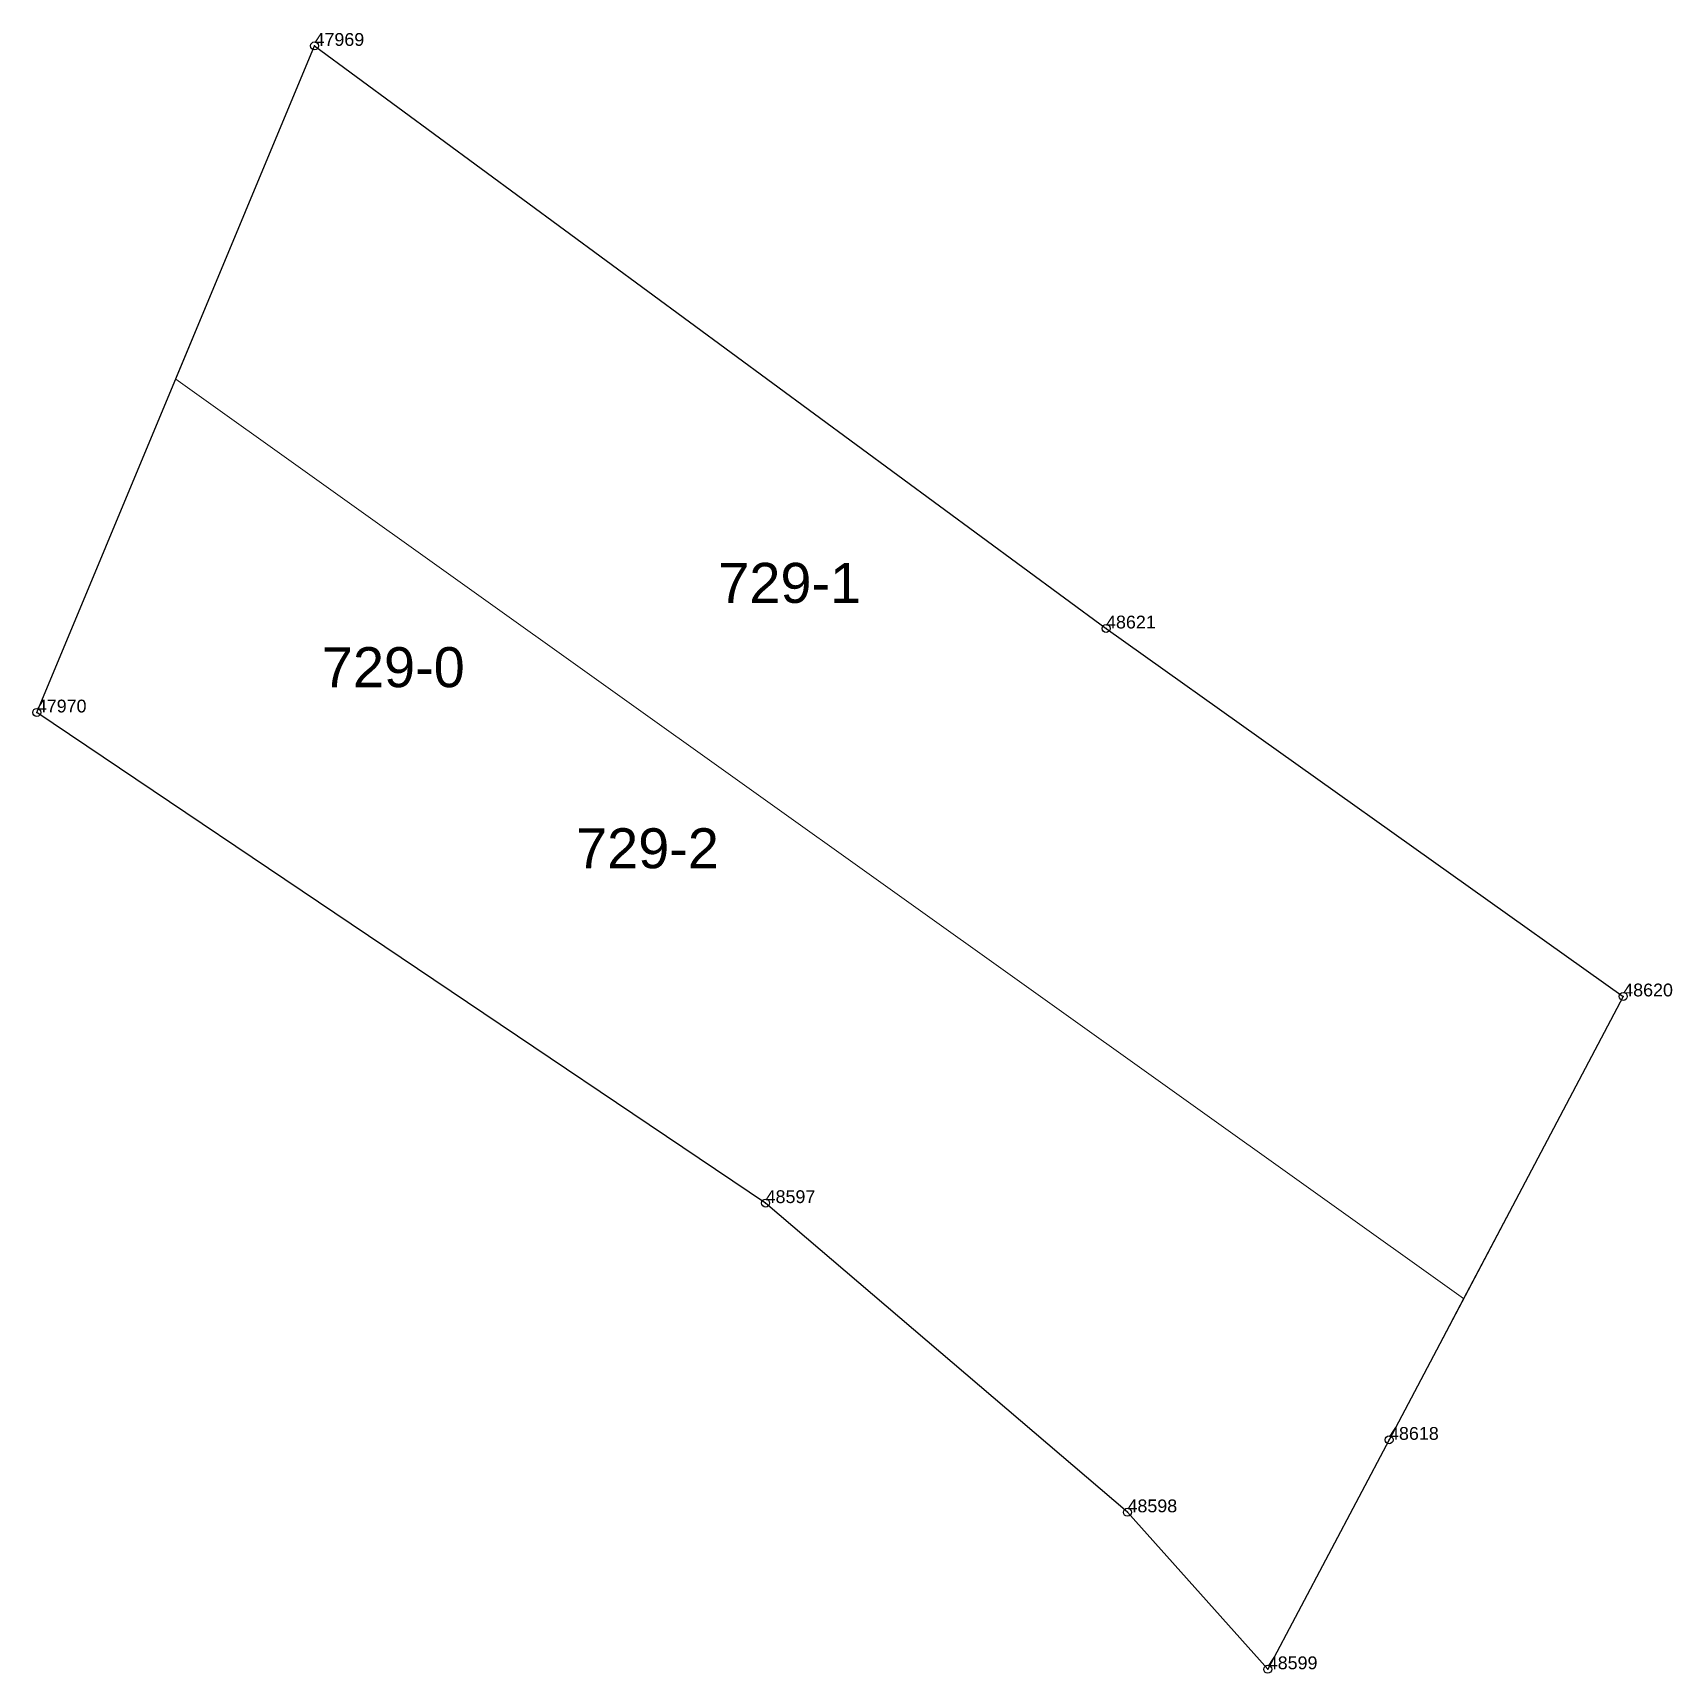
# Model space of a CAD drawing. Header units: metres. Extents: x 7509306 to 7511703, y 4689214 to 4691173.
# Drawn here: x 7510093.5 to 7510196, y 4689846.9 to 4689949.5 of the extents above; entities that cross this region are included whole.
import ezdxf

# ---------------------------------------------------------------- set-up
doc = ezdxf.new("R2010")
doc.units = ezdxf.units.M
doc.header["$PDMODE"] = 32
doc.header["$PDSIZE"] = 0.5
for name, color, linetype in [('Nr e Pikave Gjeodezike te Parceles Baze', 7, 'Continuous'), ('Nr Parceles Baze', 7, 'Continuous'), ('Parcela Baze', 7, 'Continuous'), ('Pikat', 7, 'Continuous')]:
    doc.layers.add(name, color=color, linetype=linetype)
doc.layers.add('Nr-Ri', color=1, linetype='Continuous', lineweight=0)
doc.layers.add('Par-Re', color=1, linetype='Continuous', lineweight=0)
doc.styles.get("Standard").update_dxf_attribs({"font": 'arial.ttf'})

msp = doc.modelspace()

# ---------------------------------------------------------------- texts
at = {"layer": 'Nr e Pikave Gjeodezike te Parceles Baze'}
for s, p in [('47969', (7510111.08, 4689948.65)), ('48621', (7510160.56, 4689912.23)), ('47970', (7510093.72, 4689906.98)), ('48620', (7510192.89, 4689889.23)), ('48597', (7510139.28, 4689876.31)), ('48618', (7510178.25, 4689861.51)), ('48598', (7510161.9, 4689856.98)), ('48599', (7510170.67, 4689847.17))]:
    msp.add_text(s, height=0.8, dxfattribs=at).set_placement(p)
at = {"layer": 'Nr Parceles Baze'}
msp.add_text('729-0', height=2.5, dxfattribs=at).set_placement((7510111.54, 4689908.56))
at = {"layer": 'Nr-Ri'}
for s, p in [('729-1', (7510136.32, 4689913.83)), ('729-2', (7510127.43, 4689897.24))]:
    msp.add_text(s, height=2.5, dxfattribs=at).set_placement(p)

# ---------------------------------------------------------------- linework, layer by layer
at = {"layer": 'Par-Re', "flags": 128}
for points in [[(7510160.56, 4689912.23), (7510111.08, 4689948.65), (7510102.4, 4689927.82), (7510182.91, 4689870.34), (7510192.89, 4689889.23)], [(7510102.4, 4689927.82), (7510093.72, 4689906.98), (7510139.28, 4689876.31), (7510161.9, 4689856.98), (7510170.67, 4689847.17), (7510178.25, 4689861.51), (7510182.91, 4689870.34)]]:
    msp.add_lwpolyline(points, close=True, dxfattribs=at)
at = {"layer": 'Parcela Baze'}
msp.add_lwpolyline([(7510160.56, 4689912.23), (7510192.89, 4689889.23), (7510178.25, 4689861.51), (7510170.67, 4689847.17), (7510161.9, 4689856.98), (7510139.28, 4689876.31), (7510093.72, 4689906.98), (7510111.08, 4689948.65), (7510160.56, 4689912.23)], dxfattribs=at)
at = {"layer": 'Pikat'}
for p in [(7510111.08, 4689948.65), (7510160.56, 4689912.23), (7510093.72, 4689906.98), (7510192.89, 4689889.23), (7510139.28, 4689876.31), (7510178.25, 4689861.51), (7510161.9, 4689856.98), (7510170.67, 4689847.17)]:
    msp.add_point(p, dxfattribs=at)

msp.set_redraw_order([(e.dxf.handle, doc.entitydb.next_handle()) for e in msp.query("TEXT MTEXT ATTDEF DIMENSION ARC_DIMENSION")])  # texts and dimensions are drawn at this point

doc.saveas('drawing.dxf')
